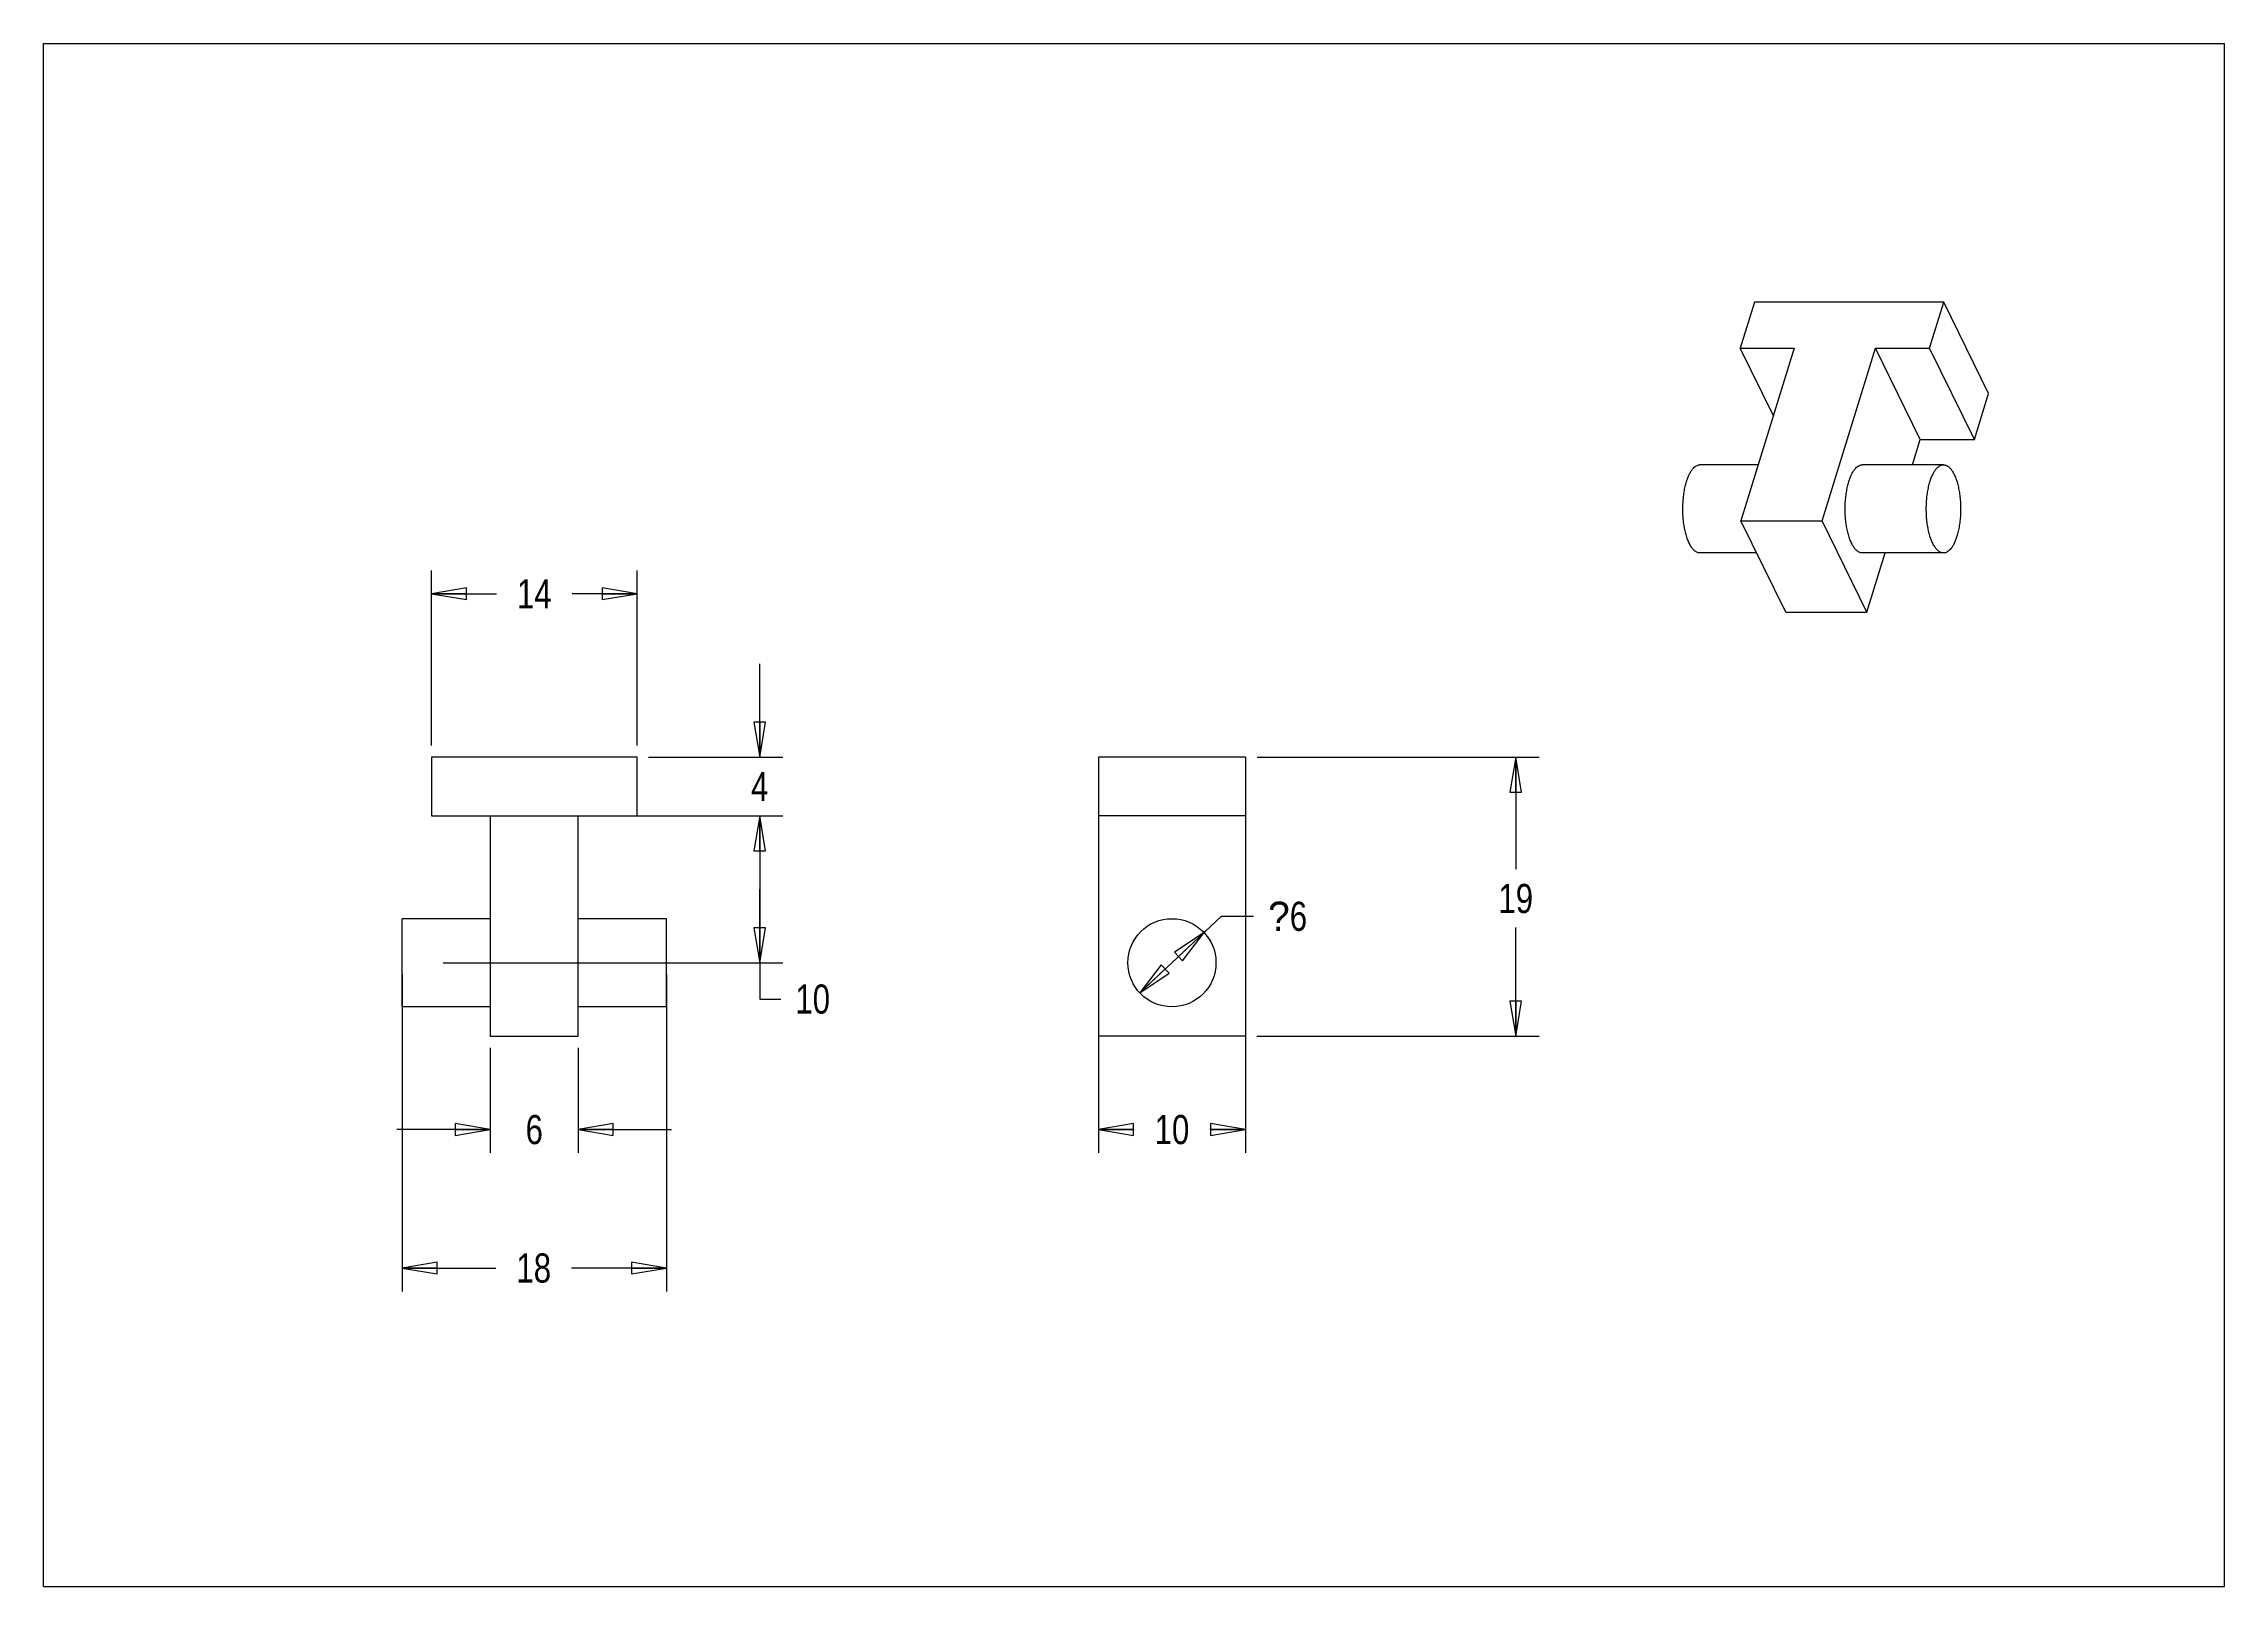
# Model space of a CAD drawing. Header units: millimetres. Extents: x 0 to 297, y 0 to 210.
import ezdxf

# ---------------------------------------------------------------- set-up
doc = ezdxf.new("R2010")
doc.units = ezdxf.units.MM
doc.header["$LTSCALE"] = 0.64311
doc.header["$MEASUREMENT"] = 0
doc.layers.get('0').update_dxf_attribs({"linetype": 'CONTINUOUS'})
doc.styles.get("Standard").update_dxf_attribs({"font": 'txt', "width": 0.8})
doc.styles.add('TEXTSTYLE_2', font='symbol_asme.ttf')
doc.dimstyles.new('DIMSTYLE_1', dxfattribs={"dimtxt": 0.15625, "dimasz": 0.1875, "dimexe": 0.125, "dimexo": 0.625, "dimgap": 0.078125, "dimtad": 1, "dimlfac": 0.5, "dimzin": 4, "dimtxsty": 'STANDARD', "dimblk": 'CLOSED', "dimblk1": 'CLOSED', "dimblk2": 'CLOSED', "dimcen": 2.5, "dimazin": 1, "dimtfac": 1, "dimtmove": 0, "dimatfit": 3, "dimldrblk": 'CLOSED', "dimtzin": 4})
doc.dimstyles.new('DIMSTYLE_2', dxfattribs={"dimtxt": 0.15625, "dimasz": 0.1875, "dimexe": 0.125, "dimexo": 0.625, "dimtad": 1, "dimlfac": 0.5, "dimzin": 4, "dimtxsty": 'STANDARD', "dimblk": 'CLOSED', "dimblk1": 'CLOSED', "dimblk2": 'CLOSED', "dimcen": 2.5, "dimazin": 1, "dimtfac": 1, "dimtmove": 0, "dimatfit": 2, "dimldrblk": 'CLOSED', "dimtzin": 4})

# ---------------------------------------------------------------- blocks, each defined once
blk = doc.blocks.new('_CLOSED')
at = {"color": 0, "linetype": 'ByBlock'}
for p, q in [((0, 0), (-1, 0.167)), ((-1, 0.167), (-1, -0.167)), ((-1, -0.167), (0, 0)), ((-1, 0), (0, 0))]:
    blk.add_line(p, q, dxfattribs=at)
blk = doc.blocks.new('*D1')
at = {"color": 2, "linetype": 'Continuous', "transparency": 16777216}
for p, q in [((143.67, 103.3), (143.67, 59.01)), ((163.67, 103.3), (163.67, 59.01)), ((143.67, 62.19), (148.51, 62.19)), ((163.67, 62.19), (158.83, 62.19))]:
    blk.add_line(p, q, dxfattribs=at)
at = {"color": 2, "linetype": 'Continuous', "transparency": 16777216, "xscale": 4.762499999999999, "yscale": 4.762499999999999, "zscale": 4.762499999999999, "rotation": 179.9937676881}
blk.add_blockref('_CLOSED', (143.67, 62.19), dxfattribs=at)
at = {"color": 2, "linetype": 'Continuous', "transparency": 16777216, "xscale": 4.762499999999999, "yscale": 4.762499999999999, "zscale": 4.762499999999999}
blk.add_blockref('_CLOSED', (163.67, 62.19), dxfattribs=at)
at = {"color": 2, "linetype": 'Continuous', "transparency": 16777216, "insert": (153.67, 64.17), "char_height": 3.969, "width": 6.35, "attachment_point": 2, "line_spacing_factor": 0.9}
blk.add_mtext('10', dxfattribs=at)
blk = doc.blocks.new('*D2')
at = {"color": 2, "linetype": 'Continuous', "transparency": 16777216}
for p, q in [((52.82, 114.47), (52.82, 138.29)), ((80.82, 114.47), (80.82, 138.29)), ((52.82, 135.11), (61.66, 135.11)), ((80.82, 135.11), (71.98, 135.11))]:
    blk.add_line(p, q, dxfattribs=at)
at = {"color": 2, "linetype": 'Continuous', "transparency": 16777216, "xscale": 4.762499999999999, "yscale": 4.762499999999999, "zscale": 4.762499999999999, "rotation": 180}
blk.add_blockref('_CLOSED', (52.82, 135.11), dxfattribs=at)
at = {"color": 2, "linetype": 'Continuous', "transparency": 16777216, "xscale": 4.762499999999999, "yscale": 4.762499999999999, "zscale": 4.762499999999999}
blk.add_blockref('_CLOSED', (80.82, 135.11), dxfattribs=at)
at = {"color": 2, "linetype": 'Continuous', "transparency": 16777216, "insert": (66.82, 137.1), "char_height": 3.969, "width": 6.35, "attachment_point": 2, "line_spacing_factor": 0.9}
blk.add_mtext('14', dxfattribs=at)
blk = doc.blocks.new('*D3')
at = {"color": 2, "linetype": 'Continuous', "transparency": 16777216}
for p, q in [((97.52, 112.89), (97.52, 125.59)), ((82.4, 112.89), (100.69, 112.89)), ((82.4, 104.89), (100.69, 104.89)), ((97.52, 104.89), (97.52, 92.19))]:
    blk.add_line(p, q, dxfattribs=at)
at = {"color": 2, "linetype": 'Continuous', "transparency": 16777216, "xscale": 4.762499999999999, "yscale": 4.762499999999999, "zscale": 4.762499999999999}
for p, rotation in [((97.52, 112.89), -90.00000000000001), ((97.52, 104.89), 90)]:
    blk.add_blockref('_CLOSED', p, dxfattribs=dict(at, rotation=rotation))
at = {"color": 2, "linetype": 'Continuous', "transparency": 16777216, "insert": (97.52, 110.87), "char_height": 3.97, "width": 3.175, "attachment_point": 2, "line_spacing_factor": 0.9}
blk.add_mtext('4', dxfattribs=at)
blk = doc.blocks.new('*D4')
at = {"color": 2, "linetype": 'Continuous', "transparency": 16777216}
for p, q in [((54.4, 104.89), (100.69, 104.89)), ((97.52, 104.89), (97.52, 94.89)), ((97.52, 84.89), (97.52, 94.89)), ((97.52, 94.89), (97.52, 79.94)), ((54.4, 84.89), (100.69, 84.89)), ((97.52, 79.94), (100.4, 79.94))]:
    blk.add_line(p, q, dxfattribs=at)
at = {"color": 2, "linetype": 'Continuous', "transparency": 16777216, "xscale": 4.762499999999999, "yscale": 4.762499999999999, "zscale": 4.762499999999999}
for p, rotation in [((97.52, 104.89), 90), ((97.52, 84.89), -90.00000000000001)]:
    blk.add_blockref('_CLOSED', p, dxfattribs=dict(at, rotation=rotation))
at = {"color": 2, "linetype": 'Continuous', "transparency": 16777216, "insert": (102.38, 81.93), "char_height": 3.969, "width": 6.35, "attachment_point": 1, "line_spacing_factor": 0.9}
blk.add_mtext('10', dxfattribs=at)
blk = doc.blocks.new('*D5')
at = {"color": 2, "linetype": 'Continuous', "transparency": 16777216}
for p, q in [((60.82, 73.3), (60.82, 59.01)), ((72.82, 73.3), (72.82, 59.01)), ((60.82, 62.19), (48.12, 62.19)), ((72.82, 62.19), (85.52, 62.19))]:
    blk.add_line(p, q, dxfattribs=at)
at = {"color": 2, "linetype": 'Continuous', "transparency": 16777216, "xscale": 4.762499999999999, "yscale": 4.762499999999999, "zscale": 4.762499999999999}
blk.add_blockref('_CLOSED', (60.82, 62.19), dxfattribs=at)
at = {"color": 2, "linetype": 'Continuous', "transparency": 16777216, "xscale": 4.762499999999999, "yscale": 4.762499999999999, "zscale": 4.762499999999999, "rotation": 180}
blk.add_blockref('_CLOSED', (72.82, 62.19), dxfattribs=at)
at = {"color": 2, "linetype": 'Continuous', "transparency": 16777216, "insert": (66.82, 64.17), "char_height": 3.97, "width": 3.175, "attachment_point": 2, "line_spacing_factor": 0.9}
blk.add_mtext('6', dxfattribs=at)
blk = doc.blocks.new('*D6')
at = {"color": 2, "linetype": 'Continuous', "transparency": 16777216}
for p, q in [((153.67, 84.89), (160.41, 91.22)), ((160.41, 91.22), (164.78, 91.22)), ((158.04, 88.99), (153.67, 84.89)), ((149.29, 80.78), (153.67, 84.89))]:
    blk.add_line(p, q, dxfattribs=at)
at = {"color": 2, "linetype": 'Continuous', "transparency": 16777216, "xscale": 4.762499999999999, "yscale": 4.762499999999999, "zscale": 4.762499999999999}
for p, rotation in [((158.04, 88.99), 43.19849158579999), ((149.29, 80.78), -136.8015084142)]:
    blk.add_blockref('_CLOSED', p, dxfattribs=dict(at, rotation=rotation))
at = {"color": 2, "linetype": 'Continuous', "transparency": 16777216, "insert": (166.76, 93.2), "char_height": 3.9688, "width": 7.8561, "attachment_point": 1, "line_spacing_factor": 0.9, "style": 'TEXTSTYLE_2'}
blk.add_mtext('?\\ftxt;{\\W0.8;6}', dxfattribs=at)
blk = doc.blocks.new('*D7')
at = {"color": 2, "linetype": 'Continuous', "transparency": 16777216}
for p, q in [((48.82, 83.3), (48.82, 40.16)), ((84.82, 83.3), (84.82, 40.16)), ((48.82, 43.33), (61.59, 43.33)), ((84.82, 43.33), (71.91, 43.33))]:
    blk.add_line(p, q, dxfattribs=at)
at = {"color": 2, "linetype": 'Continuous', "transparency": 16777216, "xscale": 4.762499999999999, "yscale": 4.762499999999999, "zscale": 4.762499999999999, "rotation": 180}
blk.add_blockref('_CLOSED', (48.82, 43.33), dxfattribs=at)
at = {"color": 2, "linetype": 'Continuous', "transparency": 16777216, "xscale": 4.762499999999999, "yscale": 4.762499999999999, "zscale": 4.762499999999999}
blk.add_blockref('_CLOSED', (84.82, 43.33), dxfattribs=at)
at = {"color": 2, "linetype": 'Continuous', "transparency": 16777216, "insert": (66.75, 45.32), "char_height": 3.969, "width": 6.35, "attachment_point": 2, "line_spacing_factor": 0.9}
blk.add_mtext('18', dxfattribs=at)
blk = doc.blocks.new('*D8')
at = {"color": 2, "linetype": 'Continuous', "transparency": 16777216}
for p, q in [((165.26, 112.89), (203.66, 112.89)), ((200.49, 112.89), (200.49, 97.61)), ((200.49, 74.89), (200.49, 89.67)), ((165.25, 74.89), (203.66, 74.89))]:
    blk.add_line(p, q, dxfattribs=at)
at = {"color": 2, "linetype": 'Continuous', "transparency": 16777216, "xscale": 4.762499999999999, "yscale": 4.762499999999999, "zscale": 4.762499999999999}
for p, rotation in [((200.49, 112.89), 89.996248476), ((200.49, 74.89), -90.00000000000001)]:
    blk.add_blockref('_CLOSED', p, dxfattribs=dict(at, rotation=rotation))
at = {"color": 2, "linetype": 'Continuous', "transparency": 16777216, "insert": (200.49, 95.62), "char_height": 3.969, "width": 6.35, "attachment_point": 2, "line_spacing_factor": 0.9}
blk.add_mtext('19', dxfattribs=at)

msp = doc.modelspace()

# ---------------------------------------------------------------- linework, layer by layer
at = {"color": 7, "linetype": 'Continuous'}
for p, q in [((0, 0), (0, 210)), ((0, 210), (297, 210)), ((297, 0), (297, 210)), ((232.994, 174.817), (231.058, 168.551)), ((258.784, 174.817), (232.994, 174.817)), ((256.847, 168.551), (258.784, 174.817)), ((264.885, 162.385), (258.784, 174.817)), ((235.579, 159.337), (231.058, 168.551)), ((231.058, 168.551), (238.426, 168.551)), ((238.426, 168.551), (231.164, 145.051)), ((242.217, 145.051), (249.479, 168.551)), ((255.58, 156.118), (249.479, 168.551)), ((249.479, 168.551), (256.847, 168.551)), ((262.948, 156.118), (256.847, 168.551)), ((262.948, 156.118), (264.885, 162.385)), ((254.513, 152.668), (255.58, 156.118)), ((255.58, 156.118), (262.948, 156.118)), ((233.518, 152.668), (225.582, 152.668)), ((258.741, 152.668), (247.688, 152.668)), ((237.265, 132.619), (231.164, 145.051)), ((231.164, 145.051), (242.217, 145.051)), ((248.318, 132.619), (242.217, 145.051)), ((233.315, 140.668), (225.582, 140.668)), ((258.741, 140.668), (247.688, 140.668)), ((248.318, 132.619), (250.805, 140.668)), ((237.265, 132.619), (248.318, 132.619)), ((52.816, 112.886), (52.816, 104.886)), ((80.816, 112.886), (52.816, 112.886)), ((80.816, 104.886), (80.816, 112.886)), ((143.668, 112.887), (143.667, 74.887)), ((163.668, 112.886), (143.668, 112.887)), ((163.668, 112.886), (163.667, 74.886)), ((52.816, 104.886), (60.816, 104.886)), ((60.816, 104.886), (60.816, 74.886)), ((72.816, 74.886), (72.816, 104.886)), ((72.816, 104.886), (80.816, 104.886)), ((163.668, 104.886), (143.668, 104.887)), ((48.816, 78.887), (48.816, 90.887)), ((60.816, 90.887), (48.816, 90.887)), ((84.816, 90.887), (72.816, 90.887)), ((84.816, 78.887), (84.816, 90.887)), ((60.816, 78.887), (48.816, 78.887)), ((84.816, 78.887), (72.816, 78.887)), ((60.816, 74.886), (72.816, 74.886)), ((163.667, 74.886), (143.667, 74.887)), ((0, 0), (297, 0))]:
    msp.add_line(p, q, dxfattribs=at)
msp.add_circle((153.667, 84.887), 6, dxfattribs=at)
at = {"color": 7, "linetype": 'Continuous', "extrusion": (0, 0, 25.4)}
for points, knots in [([(223.752, 150.398), (223.805, 150.567), (223.916, 150.891), (224.109, 151.342), (224.322, 151.734), (224.55, 152.064), (224.792, 152.328), (225.046, 152.521), (225.271, 152.622), (225.45, 152.661), (225.538, 152.668), (225.582, 152.668)], [0, 0, 0, 0, 0.1726983, 0.3318263, 0.4762598, 0.6057142, 0.7206171, 0.8223988, 0.9139516, 0.9573476, 1, 1, 1, 1]), ([(245.858, 150.398), (245.91, 150.567), (246.021, 150.891), (246.215, 151.342), (246.427, 151.734), (246.655, 152.064), (246.898, 152.328), (247.152, 152.521), (247.376, 152.622), (247.556, 152.662), (247.644, 152.668), (247.688, 152.668)], [0, 0, 0, 0, 0.1727207, 0.33184, 0.4762725, 0.6057305, 0.7206255, 0.8224028, 0.9139501, 0.9573466, 1, 1, 1, 1]), ([(256.91, 150.398), (256.963, 150.567), (257.074, 150.891), (257.268, 151.342), (257.48, 151.734), (257.708, 152.064), (257.95, 152.328), (258.204, 152.521), (258.429, 152.622), (258.608, 152.661), (258.697, 152.668), (258.74, 152.668)], [0, 0, 0, 0, 0.1726983, 0.3318263, 0.4762598, 0.6057142, 0.7206171, 0.8223988, 0.9139516, 0.9573476, 1, 1, 1, 1]), ([(258.74, 152.668), (258.795, 152.668), (258.906, 152.658), (259.071, 152.613), (259.233, 152.538), (259.393, 152.435), (259.549, 152.303), (259.7, 152.144), (259.847, 151.958), (260.042, 151.667), (260.266, 151.239), (260.497, 150.654), (260.695, 149.992), (260.855, 149.266), (260.975, 148.489), (261.052, 147.677), (261.084, 146.845), (261.071, 146.01), (261.013, 145.188), (260.911, 144.395), (260.768, 143.645), (260.641, 143.167), (260.571, 142.938)], [0, 0, 0, 0, 0.0154295, 0.0312722, 0.0479022, 0.0656325, 0.084699, 0.1052709, 0.127457, 0.1513122, 0.204047, 0.2632775, 0.3284057, 0.3985783, 0.4727564, 0.5497698, 0.6283629, 0.7072352, 0.7850775, 0.8606007, 0.9326235, 1, 1, 1, 1]), ([(225.583, 140.668), (225.528, 140.668), (225.417, 140.678), (225.252, 140.723), (225.09, 140.798), (224.93, 140.901), (224.774, 141.033), (224.623, 141.192), (224.476, 141.378), (224.281, 141.669), (224.057, 142.097), (223.826, 142.682), (223.628, 143.344), (223.468, 144.07), (223.348, 144.847), (223.272, 145.659), (223.239, 146.491), (223.252, 147.326), (223.31, 148.148), (223.412, 148.941), (223.555, 149.691), (223.682, 150.169), (223.752, 150.398)], [0, 0, 0, 0, 0.0154295, 0.0312722, 0.0479022, 0.0656325, 0.084699, 0.1052709, 0.127457, 0.1513122, 0.204047, 0.2632775, 0.3284057, 0.3985783, 0.4727564, 0.5497698, 0.6283629, 0.7072352, 0.7850775, 0.8606007, 0.9326235, 1, 1, 1, 1]), ([(247.688, 140.668), (247.633, 140.668), (247.522, 140.678), (247.357, 140.723), (247.195, 140.798), (246.974, 140.941), (246.709, 141.199), (246.423, 141.6), (246.162, 142.098), (245.931, 142.683), (245.733, 143.345), (245.573, 144.071), (245.454, 144.847), (245.377, 145.659), (245.345, 146.491), (245.358, 147.326), (245.416, 148.148), (245.517, 148.941), (245.661, 149.691), (245.787, 150.169), (245.858, 150.398)], [0, 0, 0, 0, 0.015431, 0.0312755, 0.0479095, 0.0656427, 0.105232, 0.1512451, 0.2039875, 0.2632262, 0.3283631, 0.3985428, 0.4727265, 0.5497453, 0.6283438, 0.70722, 0.7850662, 0.8605949, 0.9326169, 1, 1, 1, 1]), ([(258.741, 140.668), (258.686, 140.668), (258.575, 140.678), (258.41, 140.723), (258.248, 140.798), (258.088, 140.901), (257.933, 141.033), (257.781, 141.192), (257.634, 141.378), (257.44, 141.669), (257.215, 142.097), (256.984, 142.682), (256.786, 143.344), (256.626, 144.07), (256.506, 144.847), (256.43, 145.659), (256.398, 146.491), (256.411, 147.326), (256.469, 148.148), (256.57, 148.941), (256.714, 149.691), (256.84, 150.169), (256.91, 150.398)], [0, 0, 0, 0, 0.0154295, 0.0312722, 0.0479022, 0.0656325, 0.084699, 0.1052709, 0.127457, 0.1513122, 0.204047, 0.2632775, 0.3284057, 0.3985783, 0.4727564, 0.5497698, 0.6283629, 0.7072352, 0.7850775, 0.8606007, 0.9326235, 1, 1, 1, 1]), ([(260.571, 142.938), (260.518, 142.768), (260.407, 142.445), (260.214, 141.994), (260.002, 141.602), (259.773, 141.272), (259.531, 141.008), (259.277, 140.815), (259.053, 140.714), (258.873, 140.674), (258.785, 140.668), (258.741, 140.668)], [0, 0, 0, 0, 0.1726983, 0.3318263, 0.4762598, 0.6057142, 0.7206171, 0.8223988, 0.9139516, 0.9573476, 1, 1, 1, 1])]:
    msp.add_open_spline(points, degree=3, knots=knots, dxfattribs=at)

# ---------------------------------------------------------------- dimensions: what is measured, and where the dimension line sits
at = {"color": 2, "linetype": 'Continuous'}
for base, p1, p2, picture, middle in [((80.816, 135.112), (52.816, 112.886), (80.816, 112.886), '*D2', (67.312, 135.112)), ((84.816, 43.332), (48.816, 84.887), (84.816, 84.887), '*D7', (67.25, 43.332))]:
    dim = msp.add_linear_dim(base=base, p1=p1, p2=p2, dimstyle='DIMSTYLE_1', dxfattribs=at)
    dim.commit()
    dim.dimension.update_dxf_attribs({"geometry": picture, "text_midpoint": middle, "dimtype": 160})
for base, p1, p2, angle, picture, middle in [((97.516, 104.886), (80.816, 112.886), (80.816, 104.886), 270, '*D3', (97.615, 108.886)), ((200.487, 112.885), (163.667, 74.886), (163.668, 112.886), 89.99849, '*D8', (200.883, 93.638)), ((97.516, 84.886), (52.816, 104.886), (52.816, 84.886), 270, '*D4', (105.957, 79.944)), ((143.667, 62.186), (163.668, 104.886), (143.668, 104.887), 179.99849, '*D1', (154.064, 62.186)), ((60.816, 62.186), (72.816, 74.886), (60.816, 74.886), 180, '*D5', (66.816, 62.186))]:
    dim = msp.add_linear_dim(base=base, p1=p1, p2=p2, angle=angle, dimstyle='DIMSTYLE_1', dxfattribs=at)
    dim.commit()
    dim.dimension.update_dxf_attribs({"geometry": picture, "text_midpoint": middle, "dimtype": 160})
dim = msp.add_diameter_dim_2p(p1=(158.041, 88.994), p2=(149.293, 80.78), text='{\\fSymbol_ASME;\\W1.0;?}<>', dimstyle='DIMSTYLE_2', dxfattribs=at)
dim.commit()
dim.dimension.update_dxf_attribs({"geometry": '*D6', "text_midpoint": (170.689, 91.219), "dimtype": 163})

doc.saveas('drawing.dxf')
